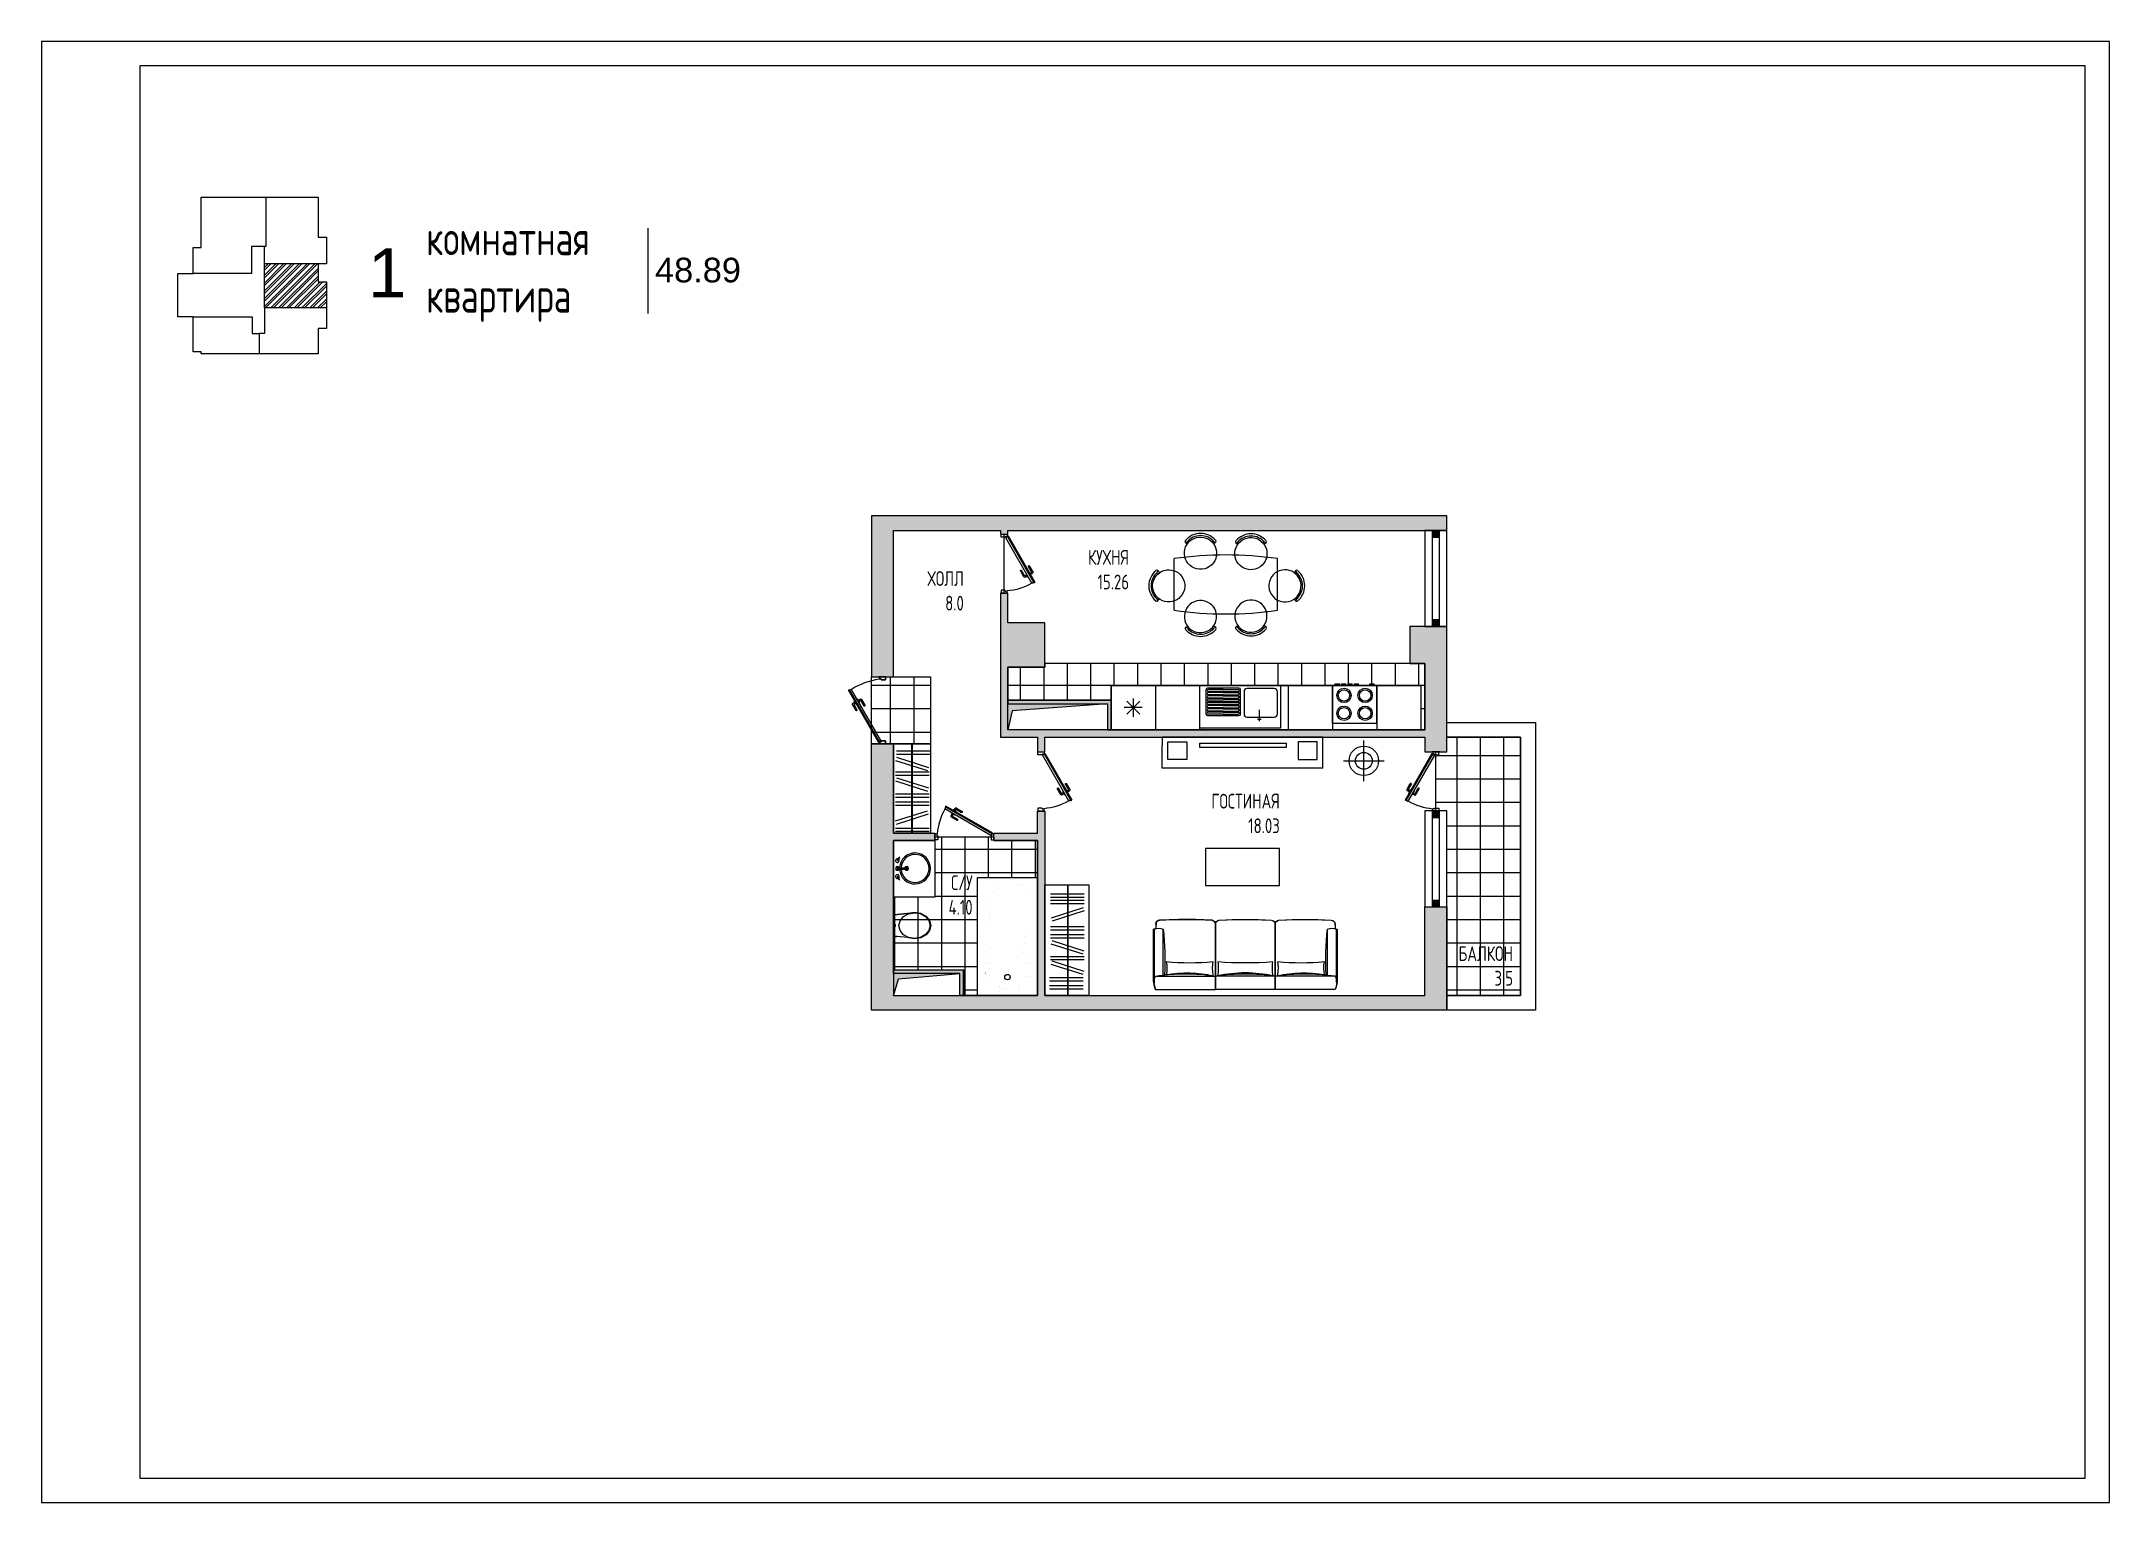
# Model space of a CAD drawing. Header units: millimetres. Extents: x -7516 to 14738, y -3327 to 3625.
# Drawn here: x 4020 to 4440.5, y 2436.8 to 2733.8 of the extents above; entities that cross this region are included whole.
import ezdxf

# ---------------------------------------------------------------- set-up
doc = ezdxf.new("R2010")
doc.units = ezdxf.units.MM
doc.header["$LTSCALE"] = 1.5
for name, color, linetype in [('КАНАЛЫ', 253, 'Continuous'), ('кафель', 9, 'Continuous'), ('МЕБЕЛЬ ОСНОВ', 7, 'Continuous'), ('Основные тонкие', 7, 'Continuous')]:
    doc.layers.add(name, color=color, linetype=linetype)
for name, color, linetype, lineweight in [('новый план', 6, 'Continuous', 30), ('ОКНА', 130, 'Continuous', 30), ('ОКОННЫЕ ПРОЕМЫ', 20, 'Continuous', 30), ('СТЕНЫ', 30, 'Continuous', 30)]:
    doc.layers.add(name, color=color, linetype=linetype, lineweight=lineweight)
doc.styles.add('ARIAL', font='arial.ttf')
doc.styles.add('style1', font='txt.shx', dxfattribs={"width": 0.7, "height": 2.5})
doc.styles.add('СГЕНЕРИР_СТИЛЬ_1', font='txt.shx', dxfattribs={"width": 0.7})
pattern_1 = [(90, (-3059.7895, -1692.8524), (-4.7625, 0), []), (180, (-3059.7895, -1692.8524), (-3e-16, -4.7625), [])]

msp = doc.modelspace()

# ---------------------------------------------------------------- texts
at = {"layer": 'МЕБЕЛЬ ОСНОВ', "ltscale": 1.5, "attachment_point": 1}
for s, width, gutter_width, insert, char_height, style in [('\\pxqr;1', 15.1598, 12.5, (4079.03, 2691.74), 10, 'ARIAL'), ('\\pxqj;комнатная\\Pквартира', 27.9945, 12.5, (4098.2, 2697.32), 7, 'СГЕНЕРИР_СТИЛЬ_1'), ('\\pxqr;48.89', 15.1598, 12.5, (4147.05, 2689.8), 5, 'ARIAL'), ('\\pxqr;КУХНЯ\\P15.26', 11.3844, 18.75, (4229.74, 2630.4), 3, 'style1'), ('\\pxqr;ХОЛЛ\\P8.0', 22.7397, 18.75, (4184.79, 2626.1), 3, 'style1'), ('\\pxqr;ГОСТИНАЯ\\P18.03', 22.7397, 18.75, (4249.03, 2580.85), 3, 'style1'), ('\\pxqr;С/У\\P4.10', 22.7397, 18.75, (4186.57, 2564.28), 3, 'style1'), ('\\pxqr;БАЛКОН\\P3.5', 22.7397, 18.75, (4296.44, 2549.86), 3, 'style1')]:
    msp.add_mtext_dynamic_manual_height_columns(s, width=width, gutter_width=gutter_width, heights=[0], dxfattribs=dict(at, insert=insert, char_height=char_height, style=style))

# ---------------------------------------------------------------- blocks, each defined once
blk = doc.blocks.new('дверь800')
at = {"color": 7, "lineweight": 5}
for p, q in [((6137.27, 2944.1), (6137.27, 2943.6)), ((6137.47, 2944.06), (6137.27, 2944.06)), ((6137.27, 2944.06), (6137.27, 2943.65)), ((6137.27, 2943.65), (6137.42, 2943.65)), ((6137.38, 2943.59), (6137.41, 2943.65)), ((6137.38, 2943.59), (6140.53, 2941.77)), ((6137.41, 2943.65), (6140.57, 2941.83)), ((6137.42, 2943.78), (6137.47, 2943.78)), ((6137.42, 2943.78), (6137.42, 2943.65)), ((6137.42, 2943.65), (6137.49, 2943.76)), ((6137.47, 2943.78), (6137.47, 2944.06)), ((6137.49, 2943.76), (6140.6, 2941.97)), ((6141.07, 2943.78), (6141.07, 2944.06)), ((6141.07, 2944.06), (6141.27, 2944.06)), ((6141.12, 2943.78), (6141.07, 2943.78)), ((6141.12, 2943.78), (6141.12, 2943.65)), ((6141.27, 2943.65), (6141.12, 2943.65)), ((6141.27, 2944.1), (6141.27, 2943.6)), ((6141.27, 2944.06), (6141.27, 2943.65)), ((6139.8, 2941.91), (6139.42, 2942.13)), ((6139.84, 2941.98), (6139.46, 2942.2)), ((6140.11, 2942.45), (6139.73, 2942.67)), ((6140.15, 2942.51), (6139.77, 2942.73)), ((6139.8, 2942.17), (6139.81, 2942.19)), ((6140.06, 2942.02), (6139.8, 2942.17)), ((6139.91, 2942.1), (6139.84, 2941.98)), ((6139.91, 2942.36), (6139.93, 2942.39)), ((6139.93, 2942.39), (6140.18, 2942.24)), ((6140.04, 2942.32), (6140.11, 2942.45)), ((6140.11, 2942.28), (6140.18, 2942.41)), ((6140.11, 2942.28), (6140.14, 2942.34)), ((6140.18, 2942.24), (6140.17, 2942.22)), ((6139.98, 2942.06), (6139.91, 2941.93)), ((6140.07, 2942.04), (6140.06, 2942.02)), ((6140.53, 2941.85), (6140.6, 2941.97)), ((6140.57, 2941.83), (6140.53, 2941.77))]:
    blk.add_line(p, q, dxfattribs=at)
blk.add_circle((6137.44, 2943.73), 0.0212, dxfattribs=at)
blk.add_arc((6137.08, 2943.99), 4.05, 330.1287, 355.2963, dxfattribs=at)
for centre, major_axis, start_param, end_param in [((6139.44, 2942.16), (-0.0102, 0.0381), 5.497787, 8.63938), ((6139.75, 2942.7), (-0.0102, 0.0381), 5.497787, 8.63938), ((6140.12, 2942.45), (-0.0715, -0.0192), 2.356194, 3.926991), ((6139.84, 2941.97), (-0.0192, 0.0715), 2.356194, 3.926991)]:
    blk.add_ellipse(centre, major_axis=major_axis, ratio=1, start_param=start_param, end_param=end_param, dxfattribs=at)
blk = doc.blocks.new('дверь наружный')
at = {"color": 0}
for p, q in [((6145.73, 3000.62), (6145.73, 3000.12)), ((6145.93, 3000.57), (6145.73, 3000.57)), ((6145.73, 3000.57), (6145.73, 3000.17)), ((6145.73, 3000.17), (6145.88, 3000.17)), ((6145.88, 3000.29), (6145.88, 3000.17)), ((6145.93, 3000.29), (6145.93, 3000.57)), ((6150.08, 3000.29), (6150.08, 3000.57)), ((6150.08, 3000.57), (6150.28, 3000.57)), ((6150.13, 3000.29), (6150.13, 3000.17)), ((6150.28, 3000.17), (6150.13, 3000.17)), ((6150.28, 3000.62), (6150.28, 3000.12)), ((6150.28, 3000.57), (6150.28, 3000.17))]:
    blk.add_line(p, q, dxfattribs=at)
at = {"color": 0, "lineweight": 9}
for p, q in [((6145.84, 3000.11), (6145.87, 3000.17)), ((6145.84, 3000.11), (6149.37, 2998.07)), ((6145.88, 3000.29), (6145.93, 3000.29)), ((6145.88, 3000.16), (6145.95, 3000.27)), ((6145.95, 3000.27), (6149.43, 2998.26)), ((6150.13, 3000.29), (6150.08, 3000.29)), ((6148.38, 2998.35), (6148, 2998.57)), ((6148.42, 2998.42), (6148.04, 2998.64)), ((6148.69, 2998.89), (6148.31, 2999.11)), ((6148.73, 2998.96), (6148.35, 2999.18)), ((6148.38, 2998.61), (6148.39, 2998.63)), ((6148.63, 2998.46), (6148.38, 2998.61)), ((6148.49, 2998.54), (6148.42, 2998.42)), ((6148.56, 2998.5), (6148.48, 2998.38)), ((6148.49, 2998.81), (6148.51, 2998.83)), ((6148.51, 2998.83), (6148.76, 2998.68)), ((6148.62, 2998.77), (6148.69, 2998.89)), ((6148.64, 2998.49), (6148.63, 2998.46)), ((6148.69, 2998.73), (6148.76, 2998.85)), ((6148.69, 2998.73), (6148.72, 2998.79)), ((6148.76, 2998.68), (6148.75, 2998.66)), ((6149.37, 2998.15), (6149.43, 2998.26))]:
    blk.add_line(p, q, dxfattribs=at)
at = {"color": 0, "lineweight": 0}
for p, q in [((6145.87, 3000.17), (6149.4, 2998.13)), ((6149.4, 2998.13), (6149.37, 2998.07))]:
    blk.add_line(p, q, dxfattribs=at)
at = {"color": 0}
blk.add_circle((6145.9, 3000.24), 0.0212, dxfattribs=at)
at = {"color": 0, "lineweight": 0}
blk.add_arc((6144.99, 3000.98), 5.21, 328.5893, 351.0446, dxfattribs=at)
at = {"color": 0, "lineweight": 9}
for centre, major_axis, start_param, end_param in [((6148.02, 2998.61), (-0.0102, 0.0381), 5.497787, 8.63938), ((6148.33, 2999.14), (-0.0102, 0.0381), 5.497787, 8.63938), ((6148.42, 2998.41), (-0.0192, 0.0715), 2.356194, 3.926991), ((6148.7, 2998.89), (-0.0715, -0.0192), 2.356194, 3.926991)]:
    blk.add_ellipse(centre, major_axis=major_axis, ratio=1, start_param=start_param, end_param=end_param, dxfattribs=at)
blk = doc.blocks.new('рпр')
at = {"layer": 'МЕБЕЛЬ ОСНОВ', "color": 7}
for p, q in [((4888.37, 2986.87), (4888.15, 2984.66)), ((4888.41, 2986.97), (4888.22, 2985.01)), ((4888.65, 2985.63), (4888.27, 2984.94)), ((4888.28, 2985.08), (4888.46, 2986.92)), ((4888.36, 2986.84), (4888.37, 2986.92)), ((4888.37, 2986.92), (4888.41, 2986.97)), ((4888.41, 2986.97), (4888.4, 2986.81)), ((4888.41, 2986.97), (4889.54, 2986.97)), ((4888.41, 2986.97), (4889.54, 2986.97)), ((4888.46, 2986.92), (4888.41, 2986.97)), ((4889.22, 2986.08), (4888.65, 2985.63)), ((4889.88, 2986.24), (4889.22, 2986.08)), ((4889.54, 2986.97), (4890.22, 2986.97)), ((4889.6, 2986.82), (4889.54, 2986.97)), ((4890.16, 2986.82), (4889.6, 2986.82)), ((4889.7, 2986.77), (4889.87, 2986.77)), ((4889.79, 2986.7), (4889.7, 2986.77)), ((4889.87, 2986.77), (4889.73, 2986.77)), ((4889.73, 2986.77), (4890.06, 2986.77)), ((4889.96, 2986.7), (4889.79, 2986.7)), ((4890.55, 2986.07), (4889.88, 2986.24)), ((4890.06, 2986.77), (4889.96, 2986.7)), ((4890.22, 2986.97), (4890.16, 2986.82)), ((4890.22, 2986.97), (4891.33, 2986.97)), ((4891.11, 2985.61), (4890.55, 2986.07)), ((4891.48, 2984.92), (4891.11, 2985.61)), ((4891.33, 2986.97), (4891.28, 2986.92)), ((4891.28, 2986.92), (4891.47, 2985.08)), ((4891.33, 2986.97), (4891.37, 2986.92)), ((4891.37, 2986.57), (4891.33, 2986.97)), ((4891.37, 2986.92), (4891.4, 2986.62)), ((4891.4, 2986.62), (4891.37, 2986.57)), ((4891.37, 2986.57), (4891.37, 2986.57)), ((4888.2, 2984.98), (4888.06, 2984.13)), ((4888.06, 2984.13), (4888.19, 2983.29)), ((4888.27, 2984.94), (4888.13, 2984.13)), ((4888.13, 2984.13), (4888.26, 2983.32)), ((4888.19, 2983.29), (4888.58, 2982.57)), ((4888.24, 2985.04), (4888.2, 2984.98)), ((4888.26, 2983.32), (4888.63, 2982.63)), ((4891.09, 2982.61), (4891.48, 2983.3)), ((4891.14, 2982.55), (4891.54, 2983.26)), ((4891.61, 2984.11), (4891.48, 2984.92)), ((4891.48, 2983.3), (4891.61, 2984.11)), ((4891.55, 2984.95), (4891.51, 2985.03)), ((4891.54, 2983.26), (4891.68, 2984.11)), ((4891.68, 2984.11), (4891.55, 2984.95)), ((4888.58, 2982.57), (4889.17, 2982.09)), ((4888.63, 2982.63), (4889.19, 2982.17)), ((4889.17, 2982.09), (4889.86, 2981.92)), ((4889.19, 2982.17), (4889.86, 2982)), ((4889.86, 2982), (4890.53, 2982.16)), ((4889.86, 2981.92), (4890.55, 2982.08)), ((4890.53, 2982.16), (4891.09, 2982.61)), ((4890.55, 2982.08), (4891.14, 2982.55))]:
    blk.add_line(p, q, dxfattribs=at)
at = {"layer": 'МЕБЕЛЬ ОСНОВ', "color": 7, "ltscale": 1.5}
blk.add_lwpolyline([(4891.51, 2985.03), (4891.37, 2986.57)], dxfattribs=at)
blk = doc.blocks.new('ММ07 950х2490')
for p, q in [((-1222, 827), (-1220, 857)), ((-1220, 857), (-1205, 923)), ((-1214, 131), (-1214, 864)), ((-1214, 851), (-1214, 131)), ((-1205, 923), (-1196, 948)), ((-1196, 948), (-384, 948)), ((-1196, 948), (-384, 948)), ((-384, 948), (-384, 124)), ((-384, 124), (-384, 948)), ((426, 948), (-384, 948)), ((426, 948), (-384, 948)), ((-384, 948), (-384, 124)), ((-384, 124), (-384, 948)), ((1238, 948), (426, 948)), ((1238, 948), (426, 948)), ((426, 948), (426, 124)), ((426, 62), (426, 948)), ((426, 60), (426, 948)), ((426, 124), (426, 948)), ((1246, 923), (1238, 948)), ((1262, 857), (1246, 923)), ((1256, 131), (1256, 864)), ((1256, 851), (1256, 131)), ((1264, 827), (1262, 857)), ((-1224, 131), (-1222, 827)), ((-1224, 802), (-1224, 131)), ((-1196, 768), (-384, 768)), ((-1094, 753), (-1094, 131)), ((426, 768), (-384, 768)), ((1238, 768), (426, 768)), ((1136, 753), (1136, 131)), ((1266, 131), (1264, 827)), ((1266, 802), (1266, 131)), ((-1214, 131), (-1224, 131)), ((-1214, 131), (-1224, 131)), ((-1194, 124), (-1214, 131)), ((-1190, 42), (-1194, 124)), ((-1194, 62), (-1194, 124)), ((-1185, 33), (-1190, 42)), ((-1163, 15), (-1185, 33)), ((-1144, 12), (-1163, 15)), ((-884, 0), (-1144, 12)), ((-653, 0), (-884, 0)), ((-431, 12), (-653, 0)), ((-399, 26), (-431, 12)), ((-388, 42), (-399, 26)), ((-384, 62), (-388, 42)), ((-384, 124), (-384, 62)), ((-384, 62), (-384, 124)), ((-384, 124), (-384, 62)), ((-384, 62), (-384, 124)), ((-384, 62), (-380, 42)), ((-380, 42), (-369, 26)), ((-369, 26), (-338, 12)), ((-338, 12), (-115, 0)), ((-115, 0), (115, 0)), ((115, 0), (376, 12)), ((376, 12), (395, 15)), ((395, 15), (417, 33)), ((417, 33), (422, 42)), ((422, 42), (426, 60)), ((426, 124), (426, 62)), ((426, 62), (426, 124)), ((426, 62), (430, 42)), ((430, 42), (441, 26)), ((441, 26), (472, 12)), ((472, 12), (695, 0)), ((695, 0), (925, 0)), ((925, 0), (1186, 12)), ((1186, 12), (1205, 15)), ((1205, 15), (1227, 33)), ((1227, 33), (1232, 42)), ((1232, 42), (1236, 124)), ((1236, 124), (1256, 131)), ((1236, 62), (1236, 124)), ((1256, 131), (1266, 131)), ((1256, 131), (1266, 131))]:
    blk.add_line(p, q)
for centre, radius, start, end in [((-818, 799), 406, 158.5632, 179.5809), ((-982, 857), 233, 157.205, 202.718), ((860, 799), 406, 0.4193, 21.4364), ((1023, 857), 233, 337.2846, 22.7952), ((-789, 3321), 2586, 260.9423, 279.0128), ((-5041, 566), 3971, 353.706, 2.6744), ((-767, 2387), 1663, 260.0645, 282.2775), ((-1421, 657), 379, 347.7285, 14.0418), ((-734, -2911), 3502, 84.7961, 95.2043), ((144, 660), 567, 169.5898, 188.4269), ((21, 3321), 2586, 260.987, 279.0128), ((21, 2446), 1726, 257.4143, 282.5849), ((-913, 660), 567, 351.5741, 10.4095), ((21, -4516), 5106, 85.8125, 94.1879), ((954, 660), 567, 169.5897, 188.426), ((831, 3321), 2586, 260.9872, 279.0577), ((808, 2387), 1663, 257.7227, 279.9353), ((-103, 660), 567, 351.5743, 10.4103), ((775, -2911), 3502, 84.7959, 95.2043), ((1463, 657), 379, 165.9569, 192.2717), ((5082, 566), 3971, 177.3257, 186.294), ((-1154, 270), 152, 246.7807, 293.2228), ((-1144, 62), 50, 180.0001, 270.0116), ((-789, 4867), 4868, 265.8169, 274.1833), ((-434, 62), 50, 270.0001, 0.0001), ((-334, 62), 50, 180.0001, 270.0116), ((21, 4867), 4868, 265.817, 274.1833), ((376, 62), 50, 270.0001, 0.0116), ((476, 62), 50, 180.0001, 269.9886), ((831, 4867), 4868, 265.8171, 274.1833), ((1196, 270), 152, 246.7807, 293.2194), ((1186, 62), 50, 270.0001, 0.0116)]:
    blk.add_arc(centre, radius, start, end)
blk = doc.blocks.new('ек')
for p, q in [((4931.49, 3632.32), (4931.76, 3632.12)), ((4931.79, 3632.47), (4931.95, 3632.35)), ((4935.28, 3632.47), (4935.08, 3632.33)), ((4935.62, 3632.35), (4935.31, 3632.12)), ((4938.31, 3632.38), (4938.59, 3632.18)), ((4938.61, 3632.53), (4938.78, 3632.41)), ((4942.1, 3632.53), (4941.91, 3632.39)), ((4942.45, 3632.41), (4942.13, 3632.18)), ((4927.31, 3628.47), (4927.45, 3628.28)), ((4927.43, 3628.82), (4927.66, 3628.5)), ((4946.2, 3628.82), (4945.97, 3628.5)), ((4946.32, 3628.47), (4946.18, 3628.28)), ((4927.31, 3624.98), (4927.42, 3625.14)), ((4927.45, 3624.68), (4927.66, 3624.95)), ((4946.17, 3624.68), (4945.97, 3624.95)), ((4946.32, 3624.98), (4946.2, 3625.14)), ((4931.49, 3620.89), (4931.76, 3621.09)), ((4931.79, 3620.74), (4931.95, 3620.86)), ((4935.28, 3620.74), (4935.08, 3620.88)), ((4935.62, 3620.86), (4935.31, 3621.09)), ((4938.31, 3620.83), (4938.59, 3621.03)), ((4938.61, 3620.68), (4938.78, 3620.8)), ((4942.1, 3620.68), (4941.91, 3620.82)), ((4942.45, 3620.81), (4942.13, 3621.03))]:
    blk.add_line(p, q)
for points in [[(4935.01, 3629.22, 2.852439), (4932.29, 3629.06, 0.350569), (4935.01, 3629.22)], [(4941.84, 3629.28, 2.852439), (4939.12, 3629.12, 0.350569), (4941.84, 3629.28)], [(4930.55, 3628.2, 2.852439), (4930.71, 3625.48, 0.350569), (4930.55, 3628.2)], [(4943.07, 3628.2, -2.852439), (4942.91, 3625.48, -0.350569), (4943.07, 3628.2)], [(4935.01, 3623.99, -2.852439), (4932.29, 3624.15, -0.350569), (4935.01, 3623.99)], [(4941.84, 3623.93, -2.852439), (4939.12, 3624.09, -0.350569), (4941.84, 3623.93)]]:
    blk.add_lwpolyline(points, format="xyb")
for points in [[(4929.94, 3630.05), (4929.94, 3623.05)], [(4943.94, 3630.05), (4943.94, 3623.05)]]:
    blk.add_lwpolyline(points)
for centre, radius, start, end in [((4933.53, 3630.85), 2.68, 40.2729, 139.7271), ((4933.53, 3630.85), 2.38, 40.0936, 139.9064), ((4940.36, 3630.91), 2.68, 40.2729, 139.7271), ((4940.36, 3630.91), 2.38, 40.0936, 139.9064), ((4936.94, 3581.3), 49.25, 81.8288, 98.1712), ((4931.64, 3632.45), 0.2, 139.7271, 219.8242), ((4931.56, 3632.51), 0.2, 248.872, 319.9064), ((4935.51, 3632.51), 0.2, 220.0936, 305.6519), ((4935.22, 3632.39), 0.409, 354.1192, 27.9442), ((4938.47, 3632.51), 0.2, 139.7271, 219.8242), ((4938.38, 3632.57), 0.2, 248.872, 319.9064), ((4942.33, 3632.57), 0.2, 220.0936, 305.6519), ((4942.04, 3632.45), 0.409, 354.1192, 27.9442), ((4928.93, 3626.73), 2.68, 130.2729, 229.7271), ((4928.93, 3626.73), 2.38, 130.0936, 229.9064), ((4927.39, 3628.41), 0.409, 84.1192, 117.9442), ((4927.26, 3628.7), 0.2, 310.0936, 35.6519), ((4946.36, 3628.7), 0.2, 144.3481, 229.9064), ((4946.24, 3628.41), 0.409, 62.0558, 95.8808), ((4944.7, 3626.73), 2.38, 310.0936, 49.9064), ((4944.7, 3626.73), 2.68, 310.2729, 49.7271), ((4927.26, 3624.75), 0.2, 338.872, 49.9064), ((4946.36, 3624.75), 0.2, 130.0936, 201.128), ((4927.32, 3624.83), 0.2, 229.7271, 309.8242), ((4936.94, 3671.8), 49.25, 261.8288, 278.1712), ((4946.3, 3624.83), 0.2, 230.1758, 310.2729), ((4931.64, 3620.76), 0.2, 140.1758, 220.2729), ((4931.56, 3620.7), 0.2, 40.0936, 111.128), ((4933.53, 3622.37), 2.68, 220.2729, 319.7271), ((4933.53, 3622.37), 2.38, 220.0936, 319.9064), ((4935.51, 3620.7), 0.2, 54.3481, 139.9064), ((4935.22, 3620.82), 0.409, 332.0558, 5.8808), ((4938.47, 3620.7), 0.2, 140.1758, 220.2729), ((4938.38, 3620.64), 0.2, 40.0936, 111.128), ((4940.36, 3622.31), 2.68, 220.2729, 319.7271), ((4940.36, 3622.31), 2.38, 220.0936, 319.9064), ((4942.33, 3620.64), 0.2, 54.3481, 139.9064), ((4942.04, 3620.76), 0.409, 332.0558, 5.8808)]:
    blk.add_arc(centre, radius, start, end)
blk = doc.blocks.new('СЖ09 R310')
for p, q in [((-424, 0), (424, 0)), ((0, -424), (0, 424))]:
    blk.add_line(p, q)
for radius in [309, 176]:
    blk.add_circle((0, 0), radius)
blk = doc.blocks.new('НОРПГО')
for p, q in [((5035.7, 2868.37), (4993.7, 2868.37)), ((4993.7, 2868.37), (4993.7, 2862.37)), ((4999.7, 2868.37), (4999.7, 2862.37)), ((5005.7, 2868.37), (5005.7, 2862.37)), ((5016.67, 2868.37), (5005.7, 2868.37)), ((5005.7, 2868.37), (5005.7, 2862.57)), ((5011.03, 2868.01), (5006.77, 2868.01)), ((5008.9, 2867.85), (5006.89, 2867.85)), ((5008.9, 2867.85), (5010.91, 2867.85)), ((5015.82, 2867.97), (5012.15, 2867.97)), ((5016.67, 2868.37), (5016.67, 2862.57)), ((5017.7, 2868.37), (5017.7, 2862.37)), ((5023.7, 2868.37), (5023.7, 2862.37)), ((5023.7, 2863.25), (5023.7, 2868.37)), ((5024.07, 2868.37), (5024.07, 2868.59)), ((5024.07, 2868.59), (5024.64, 2868.59)), ((5024.64, 2868.37), (5024.64, 2868.59)), ((5024.94, 2868.59), (5025.51, 2868.59)), ((5024.94, 2868.37), (5024.94, 2868.59)), ((5025.51, 2868.37), (5025.51, 2868.59)), ((5025.81, 2868.37), (5025.81, 2868.59)), ((5025.81, 2868.59), (5026.38, 2868.59)), ((5025.81, 2868.59), (5026.38, 2868.59)), ((5025.81, 2868.37), (5025.81, 2868.59)), ((5026.38, 2868.37), (5026.38, 2868.59)), ((5026.38, 2868.37), (5026.38, 2868.59)), ((5026.68, 2868.59), (5027.24, 2868.59)), ((5026.68, 2868.37), (5026.68, 2868.59)), ((5027.24, 2868.37), (5027.24, 2868.59)), ((5028.78, 2868.37), (5028.78, 2868.59)), ((5028.78, 2868.59), (5029.34, 2868.59)), ((5029.34, 2868.37), (5029.34, 2868.59)), ((5029.7, 2868.37), (5029.7, 2862.37)), ((5029.7, 2863.25), (5029.7, 2868.37)), ((5035.7, 2868.37), (5035.7, 2862.37)), ((4997.93, 2865.37), (4995.47, 2865.37)), ((4995.83, 2866.24), (4997.57, 2864.5)), ((4995.83, 2864.5), (4997.57, 2866.24)), ((4996.7, 2866.6), (4996.7, 2864.14)), ((5006.57, 2864.51), (5006.57, 2867.81)), ((5008.9, 2867.55), (5006.89, 2867.55)), ((5008.9, 2867.41), (5006.89, 2867.41)), ((5008.9, 2867.11), (5006.89, 2867.11)), ((5008.9, 2866.97), (5006.89, 2866.97)), ((5008.9, 2866.67), (5006.89, 2866.67)), ((5008.9, 2866.53), (5006.89, 2866.53)), ((5008.9, 2866.23), (5006.89, 2866.23)), ((5008.9, 2866.09), (5006.89, 2866.09)), ((5008.9, 2865.79), (5006.89, 2865.79)), ((5008.9, 2865.65), (5006.89, 2865.65)), ((5008.9, 2865.35), (5006.89, 2865.35)), ((5008.9, 2865.21), (5006.89, 2865.21)), ((5008.9, 2867.55), (5010.91, 2867.55)), ((5008.9, 2867.41), (5010.91, 2867.41)), ((5008.9, 2867.11), (5010.91, 2867.11)), ((5008.9, 2866.97), (5010.91, 2866.97)), ((5008.9, 2866.67), (5010.91, 2866.67)), ((5008.9, 2866.53), (5010.91, 2866.53)), ((5008.9, 2866.23), (5010.91, 2866.23)), ((5008.9, 2866.09), (5010.91, 2866.09)), ((5008.9, 2865.79), (5010.91, 2865.79)), ((5008.9, 2865.65), (5010.91, 2865.65)), ((5008.9, 2865.35), (5010.91, 2865.35)), ((5008.9, 2865.21), (5010.91, 2865.21)), ((5011.23, 2864.51), (5011.23, 2867.81)), ((5011.72, 2867.53), (5011.72, 2864.52)), ((5016.25, 2864.52), (5016.25, 2867.53)), ((4993.7, 2862.37), (5035.7, 2862.37)), ((5016.67, 2862.57), (5005.7, 2862.57)), ((5006.77, 2864.31), (5011.03, 2864.31)), ((5008.9, 2864.91), (5006.89, 2864.91)), ((5008.9, 2864.77), (5006.89, 2864.77)), ((5008.9, 2864.47), (5006.89, 2864.47)), ((5008.9, 2864.91), (5010.91, 2864.91)), ((5008.9, 2864.77), (5010.91, 2864.77)), ((5008.9, 2864.47), (5010.91, 2864.47)), ((5012.15, 2864.09), (5015.82, 2864.09)), ((5023.7, 2863.25), (5029.7, 2863.25))]:
    blk.add_line(p, q)
at = {"ltscale": 0.6}
for p, q in [((5013.8, 2863.54), (5013.8, 2865.07)), ((5014.05, 2863.75), (5013.55, 2863.75))]:
    blk.add_line(p, q, dxfattribs=at)
for centre, radius in [((5025.27, 2867.03), 0.974), ((5028.13, 2867.03), 0.974), ((5025.27, 2864.61), 0.974), ((5025.27, 2867.03), 0.774), ((5025.27, 2864.61), 0.774), ((5028.13, 2864.61), 0.974), ((5028.13, 2867.03), 0.774), ((5028.13, 2864.61), 0.774)]:
    blk.add_circle(centre, radius)
for centre, radius, start, end in [((5006.77, 2867.81), 0.2, 90, 180), ((5006.89, 2867.65), 0.2, 90, 165.5097), ((5010.91, 2867.65), 0.2, 14.4903, 90), ((5011.03, 2867.81), 0.2, 0, 90), ((5012.15, 2867.53), 0.432, 90, 180), ((5015.82, 2867.53), 0.432, 0, 90), ((5006.89, 2867.75), 0.2, 194.4903, 270), ((5006.89, 2867.21), 0.2, 90, 165.5097), ((5006.89, 2867.31), 0.2, 194.4903, 270), ((5006.89, 2866.77), 0.2, 90, 165.5097), ((5006.89, 2866.87), 0.2, 194.4903, 270), ((5006.89, 2866.33), 0.2, 90, 165.5097), ((5006.89, 2866.43), 0.2, 194.4903, 270), ((5006.89, 2865.89), 0.2, 90, 165.5097), ((5006.89, 2865.99), 0.2, 194.4903, 270), ((5006.89, 2865.45), 0.2, 90, 165.5097), ((5006.89, 2865.55), 0.2, 194.4903, 270), ((5006.89, 2865.01), 0.2, 90, 165.5097), ((5006.89, 2865.11), 0.2, 194.4903, 270), ((5010.91, 2867.75), 0.2, 270, 345.5097), ((5010.91, 2867.21), 0.2, 14.4903, 90), ((5010.91, 2867.31), 0.2, 270, 345.5097), ((5010.91, 2866.77), 0.2, 14.4903, 90), ((5010.91, 2866.87), 0.2, 270, 345.5097), ((5010.91, 2866.33), 0.2, 14.4903, 90), ((5010.91, 2866.43), 0.2, 270, 345.5097), ((5010.91, 2865.89), 0.2, 14.4903, 90), ((5010.91, 2865.99), 0.2, 270, 345.5097), ((5010.91, 2865.45), 0.2, 14.4903, 90), ((5010.91, 2865.55), 0.2, 270, 345.5097), ((5010.91, 2865.01), 0.2, 14.4903, 90), ((5010.91, 2865.11), 0.2, 270, 345.5097), ((5006.77, 2864.51), 0.2, 180, 270), ((5006.89, 2864.57), 0.2, 90, 165.5097), ((5006.89, 2864.67), 0.2, 194.4903, 270), ((5010.91, 2864.57), 0.2, 14.4903, 90), ((5010.91, 2864.67), 0.2, 270, 345.5097), ((5011.03, 2864.51), 0.2, 270, 0), ((5012.15, 2864.52), 0.432, 180, 270), ((5015.82, 2864.52), 0.432, 270, 0)]:
    blk.add_arc(centre, radius, start, end)

# ---------------------------------------------------------------- hatches: boundary and pattern name
at = {"layer": 'КАНАЛЫ', "ltscale": 1.5, "true_color": 0x939598}
h = msp.add_hatch(color=252, dxfattribs=at)
h.dxf.hatch_style = 1
h.paths.add_polyline_path([(4305.72, 2637.35), (4188.72, 2637.35), (4188.72, 2604.65), (4190.37, 2604.65), (4190.37, 2604.65), (4191.58, 2604.65), (4193.22, 2604.65), (4193.22, 2634.35), (4214.97, 2634.35), (4214.97, 2633.6), (4215.72, 2633.6), (4216.47, 2633.6), (4216.47, 2634.35), (4305.72, 2634.35)])
h = msp.add_hatch(color=252, dxfattribs=at)
h.dxf.hatch_style = 1
h.paths.add_polyline_path([(4305.72, 2614.85), (4301.22, 2614.85), (4298.22, 2614.85), (4298.22, 2607.35), (4301.22, 2607.35), (4301.22, 2593.85), (4216.47, 2593.85), (4216.47, 2606.6), (4223.97, 2606.6), (4223.97, 2615.6), (4216.47, 2615.6), (4216.47, 2621.6), (4215.12, 2621.6), (4214.97, 2621.6), (4214.97, 2592.35), (4222.47, 2592.35), (4222.47, 2589.35), (4223.82, 2589.35), (4223.97, 2589.35), (4223.97, 2592.35), (4301.22, 2592.35), (4301.22, 2589.36), (4305.72, 2589.36)])
h = msp.add_hatch(dxfattribs=at)
h.set_pattern_fill('ANSI37', color=252, scale=1.5, angle=45)
h.set_pattern_definition([(90, (-2896.1095, -1692.8524), (-4.7625, 0), []), (180, (-2896.1095, -1692.8524), (-3e-16, -4.7625), [])])
h.paths.add_polyline_path([(4301.22, 2607.35), (4223.97, 2607.35), (4223.97, 2606.6), (4216.47, 2606.6), (4216.47, 2599.85), (4237.47, 2599.85), (4237.47, 2602.85), (4300.47, 2602.85), (4300.47, 2593.85), (4301.22, 2593.85)])
h = msp.add_hatch(dxfattribs=at)
h.set_pattern_fill('ANSI37', color=252, scale=1.5, angle=45)
h.set_pattern_definition([(90, (-3017.794, -1692.8524), (-4.7625, 0), []), (180, (-3017.794, -1692.8524), (-3e-16, -4.7625), [])])
h.paths.add_polyline_path([(4200.72, 2604.65), (4193.22, 2604.65), (4188.72, 2604.65), (4188.72, 2591), (4200.72, 2591)])
h = msp.add_hatch(color=252, dxfattribs=at)
h.dxf.hatch_style = 1
h.paths.add_polyline_path([(4236.72, 2593.85), (4237.47, 2593.85), (4237.47, 2599.85), (4216.47, 2599.85), (4216.47, 2599.1), (4236.72, 2599.1)])
at = {"layer": 'КАНАЛЫ', "ltscale": 1.5, "true_color": 0x000000}
h = msp.add_hatch(color=18, dxfattribs=at)
h.dxf.hatch_style = 1
h.paths.add_polyline_path([(4236.72, 2599.1), (4216.47, 2599.1), (4216.47, 2593.85), (4217.38, 2597.69)])
at = {"layer": 'КАНАЛЫ', "ltscale": 1.5, "true_color": 0x939598}
h = msp.add_hatch(color=252, dxfattribs=at)
h.dxf.hatch_style = 1
h.paths.add_polyline_path([(4193.22, 2591), (4188.72, 2591), (4188.72, 2536.85), (4305.72, 2536.85), (4305.72, 2539.85), (4305.72, 2557.86), (4301.22, 2557.86), (4301.22, 2539.85), (4223.97, 2539.85), (4223.97, 2577.35), (4222.47, 2577.35), (4222.47, 2572.85), (4213.64, 2572.85), (4213.64, 2572.1), (4213.64, 2571.35), (4222.47, 2571.35), (4222.47, 2539.85), (4193.22, 2539.85), (4193.22, 2571.35), (4201.64, 2571.35), (4201.64, 2572.85), (4193.22, 2572.85)])
h = msp.add_hatch(dxfattribs=at)
h.set_pattern_fill('ANSI37', color=252, scale=1.5, angle=45)
h.set_pattern_definition(pattern_1)
h.paths.add_polyline_path([(4320.72, 2592.35), (4305.72, 2592.35), (4305.72, 2589.36), (4303.47, 2589.36), (4303.47, 2577.36), (4305.72, 2577.36), (4305.72, 2539.85), (4320.72, 2539.85)])
h = msp.add_hatch(dxfattribs=at)
h.set_pattern_fill('ANSI37', color=252, scale=1.5, angle=45)
h.set_pattern_definition(pattern_1)
h.paths.add_polyline_path([(4213.64, 2571.35), (4213.64, 2572.1), (4201.64, 2572.1), (4201.62, 2571.35), (4201.62, 2559.81), (4193.22, 2559.81), (4193.22, 2545.1), (4207.47, 2545.1), (4207.47, 2539.85), (4210.32, 2539.85), (4210.32, 2563.85), (4222.47, 2563.85), (4222.47, 2571.35)])
h.paths.add_polyline_path([(4193.45, 2554.49), (4193.4, 2554.51), (4193.45, 2554.44)], flags=16)
h.paths.add_polyline_path([(4193.45, 2556.29), (4193.23, 2556.27), (4193.23, 2556.26)], flags=16)
h.paths.add_polyline_path([(4202.96, 2555.53), (4210.06, 2555.53), (4210.06, 2565.03), (4202.96, 2565.03)], flags=24)
h = msp.add_hatch(color=252, dxfattribs=at)
h.dxf.hatch_style = 1
h.paths.add_polyline_path([(4193.22, 2544.98), (4193.22, 2544.35), (4206.72, 2544.35), (4206.72, 2539.85), (4207.47, 2539.85), (4207.47, 2545.1)])
at = {"layer": 'МЕБЕЛЬ ОСНОВ', "ltscale": 1.5, "true_color": 0x636466}
h = msp.add_hatch(dxfattribs=at)
h.set_pattern_fill('ANSI32', color=251, scale=0.117607)
h.set_pattern_definition([(45, (-784.5986, -229.378), (-0.79210748, 0.79210748), []), (45, (-784.0705, -229.378), (-0.79210748, 0.79210748), [])])
h.paths.add_polyline_path([(4065.35, 2688.55), (4065.35, 2679.6), (4077.93, 2679.6), (4077.93, 2684.91), (4076.25, 2684.91), (4076.25, 2688.55)])
h = msp.add_hatch(color=251, dxfattribs=at)
h.dxf.hatch_style = 1
h.paths.add_polyline_path([(4304.22, 2634.35), (4302.72, 2634.35), (4302.72, 2632.85), (4304.22, 2632.85)])
h = msp.add_hatch(color=251, dxfattribs=at)
h.dxf.hatch_style = 1
h.paths.add_polyline_path([(4304.22, 2616.35), (4302.72, 2616.35), (4302.72, 2614.85), (4304.22, 2614.85)])
h = msp.add_hatch(color=251, dxfattribs=at)
h.dxf.hatch_style = 1
h.paths.add_polyline_path([(4304.22, 2577.36), (4302.72, 2577.36), (4302.72, 2575.86), (4304.22, 2575.86)])
h = msp.add_hatch(color=251, dxfattribs=at)
h.dxf.hatch_style = 1
h.paths.add_polyline_path([(4304.22, 2559.36), (4302.72, 2559.36), (4302.72, 2557.86), (4304.22, 2557.86)])
at = {"layer": 'МЕБЕЛЬ ОСНОВ', "ltscale": 1.5, "true_color": 0x000000}
h = msp.add_hatch(color=18, dxfattribs=at)
h.dxf.hatch_style = 1
h.paths.add_polyline_path([(4193.22, 2544.35), (4193.22, 2539.85), (4194.23, 2543.22), (4205.02, 2544.2), (4205.44, 2544.35)])

# ---------------------------------------------------------------- linework, layer by layer
for p, q in [((4196.86, 2591), (4196.86, 2572.85)), ((4197.06, 2572.85), (4197.06, 2591)), ((4193.61, 2587.63), (4200.14, 2585.55)), ((4193.81, 2588.26), (4200.34, 2586.18)), ((4193.84, 2589.58), (4200.7, 2589.58)), ((4193.84, 2588.92), (4200.7, 2588.92)), ((4193.61, 2583.49), (4200.14, 2581.41)), ((4193.65, 2585.29), (4200.5, 2585.29)), ((4193.65, 2584.62), (4200.5, 2584.62)), ((4193.81, 2584.12), (4200.34, 2582.04)), ((4193.65, 2580.84), (4200.5, 2580.84)), ((4193.65, 2580.18), (4200.5, 2580.18)), ((4193.65, 2579.2), (4200.5, 2579.2)), ((4193.65, 2578.54), (4200.5, 2578.54)), ((4193.61, 2575.33), (4200.14, 2577.41)), ((4193.65, 2573.89), (4200.5, 2573.89)), ((4193.81, 2574.69), (4200.34, 2576.78)), ((4193.65, 2573.22), (4200.5, 2573.22)), ((4228.57, 2562.35), (4228.57, 2539.85)), ((4228.76, 2539.85), (4228.76, 2562.35)), ((4231.98, 2560.43), (4225.13, 2560.43)), ((4231.98, 2559.77), (4225.13, 2559.77)), ((4231.98, 2559.13), (4225.13, 2559.13)), ((4231.98, 2558.47), (4225.13, 2558.47)), ((4231.82, 2557.66), (4225.29, 2555.58)), ((4232.02, 2557.03), (4225.49, 2554.95)), ((4231.98, 2553.82), (4225.13, 2553.82)), ((4231.98, 2553.15), (4225.13, 2553.15)), ((4231.98, 2552.18), (4225.13, 2552.18)), ((4231.98, 2551.52), (4225.13, 2551.52)), ((4231.82, 2548.23), (4225.29, 2550.31)), ((4232.02, 2548.86), (4225.49, 2550.95)), ((4231.98, 2547.73), (4225.13, 2547.73)), ((4231.98, 2547.07), (4225.13, 2547.07)), ((4231.82, 2544.09), (4225.29, 2546.17)), ((4232.02, 2544.72), (4225.49, 2546.81)), ((4231.79, 2543.44), (4224.93, 2543.44)), ((4231.79, 2542.77), (4224.93, 2542.77)), ((4231.79, 2541.8), (4224.93, 2541.8)), ((4231.79, 2541.14), (4224.93, 2541.14))]:
    msp.add_line(p, q)
at = {"color": 18, "true_color": 0x000000}
msp.add_lwpolyline([(4019.98, 2436.78), (4440.48, 2436.78), (4440.48, 2733.78), (4019.98, 2733.78)], close=True, dxfattribs=at)
for points in [[(4193.22, 2572.85), (4193.22, 2591), (4200.72, 2591), (4200.72, 2572.85)], [(4232.97, 2562.35), (4232.97, 2539.85), (4223.97, 2539.85), (4223.97, 2562.35)]]:
    msp.add_lwpolyline(points, close=True)
at = {"ltscale": 10}
for points in [[(4252.88, 2591.41), (4252.88, 2587.81), (4248.98, 2587.81), (4248.98, 2591.41)], [(4275.47, 2591.41), (4275.47, 2587.81), (4279.37, 2587.81), (4279.37, 2591.41)]]:
    msp.add_lwpolyline(points, close=True, dxfattribs=at)
msp.add_lwpolyline([(4228.57, 2559.88), (4228.57, 2558.46), (4228.76, 2558.46), (4228.76, 2559.88)])
at = {"layer": 'КАНАЛЫ', "ltscale": 1.5}
for points in [[(4237.47, 2593.85), (4237.47, 2599.85), (4216.47, 2599.85), (4216.47, 2599.1), (4236.72, 2599.1), (4236.72, 2593.85), (4237.47, 2593.85)], [(4193.22, 2545.1), (4207.47, 2545.1), (4207.47, 2539.85), (4206.72, 2539.85), (4206.72, 2544.35), (4193.22, 2544.35), (4193.22, 2545.1)]]:
    msp.add_lwpolyline(points, dxfattribs=at)
at = {"layer": 'КАНАЛЫ', "color": 18, "ltscale": 1.5, "true_color": 0x000000}
for points in [[(4216.47, 2593.85), (4216.47, 2599.1), (4236.72, 2599.1), (4217.38, 2597.69), (4216.47, 2593.85)], [(4193.2, 2539.79), (4194.23, 2543.22), (4206.72, 2544.35), (4193.22, 2544.35), (4193.22, 2539.85)]]:
    msp.add_lwpolyline(points, dxfattribs=at)
at = {"layer": 'кафель', "color": 252, "lineweight": 5, "ltscale": 1.5, "true_color": 0x939598}
for points in [[(4215.72, 2621.6), (4215.72, 2633.6), (4216.47, 2633.6), (4216.47, 2634.35), (4301.22, 2634.35), (4301.22, 2614.85), (4298.22, 2614.85), (4298.22, 2607.35), (4301.22, 2607.35), (4301.22, 2593.85), (4216.47, 2593.85), (4216.47, 2606.6), (4223.97, 2606.6), (4223.97, 2615.6), (4216.47, 2615.6), (4216.47, 2621.6), (4215.72, 2621.6)], [(4303.47, 2589.36), (4305.72, 2589.36), (4305.72, 2592.35), (4320.72, 2592.35), (4320.72, 2539.85), (4305.72, 2539.85), (4305.72, 2577.36), (4303.47, 2577.36), (4303.47, 2589.36)], [(4193.22, 2571.35), (4201.62, 2571.35), (4201.64, 2572.1), (4213.64, 2572.1), (4213.64, 2571.35), (4222.47, 2571.35), (4222.47, 2539.85), (4207.47, 2539.85), (4207.47, 2545.1), (4193.22, 2544.98), (4193.22, 2571.35)]]:
    msp.add_lwpolyline(points, dxfattribs=at)
at = {"layer": 'кафель', "ltscale": 1.5}
msp.add_lwpolyline([(4193.22, 2604.65), (4200.72, 2604.65), (4200.72, 2591), (4188.72, 2591), (4188.72, 2604.65), (4193.22, 2604.65)], dxfattribs=at)
at = {"layer": 'МЕБЕЛЬ ОСНОВ', "ltscale": 1.5}
for points in [[(4052.49, 2702.1), (4076.25, 2702.1), (4076.25, 2694.06), (4076.25, 2693.99), (4077.93, 2693.99), (4077.93, 2688.55), (4076.25, 2688.55), (4076.25, 2684.91), (4077.93, 2684.91), (4077.93, 2675.41), (4076.25, 2675.41), (4076.25, 2670.24), (4052.49, 2670.24), (4052.49, 2670.66), (4050.82, 2670.66), (4050.82, 2677.79), (4047.74, 2677.79), (4047.74, 2686.59), (4050.82, 2686.59), (4050.82, 2691.9), (4052.49, 2691.9), (4052.49, 2702.1)], [(4065.63, 2702.1), (4065.63, 2692.11), (4062.69, 2692.11), (4062.69, 2686.59), (4050.82, 2686.59)], [(4143.27, 2695.82), (4143.27, 2678.47)], [(4076.25, 2688.55), (4065.35, 2688.55), (4065.35, 2692.11)], [(4077.93, 2679.6), (4065.35, 2679.6), (4065.35, 2688.55)], [(4065.35, 2679.6), (4065.35, 2674.43), (4064.25, 2674.43), (4064.25, 2670.24)], [(4050.82, 2677.79), (4062.83, 2677.79), (4062.83, 2674.43), (4064.25, 2674.43)], [(4280.54, 2590.69), (4280.54, 2592.35), (4247.82, 2592.35), (4247.82, 2590.69)], [(4247.82, 2586.05), (4247.82, 2590.69)], [(4273.04, 2590.24), (4255.48, 2590.24), (4255.48, 2591.14), (4273.04, 2591.14), (4273.04, 2590.24), (4255.48, 2590.24)], [(4280.54, 2586.05), (4280.54, 2590.69)], [(4280.54, 2586.05), (4247.82, 2586.05)]]:
    msp.add_lwpolyline(points, dxfattribs=at)
at = {"layer": 'МЕБЕЛЬ ОСНОВ', "color": 0, "ltscale": 1.5}
msp.add_lwpolyline([(4301.22, 2607.35), (4223.97, 2607.35), (4223.97, 2606.6), (4216.47, 2606.6), (4216.47, 2599.85), (4237.47, 2599.85), (4237.47, 2602.85), (4300.47, 2602.85), (4300.47, 2593.85), (4301.22, 2593.85)], close=True, dxfattribs=at)
at = {"layer": 'МЕБЕЛЬ ОСНОВ', "ltscale": 5}
msp.add_lwpolyline([(4193.22, 2559.81), (4193.22, 2571.35), (4201.62, 2571.35), (4201.62, 2559.81)], close=True, dxfattribs=at)
at = {"layer": 'МЕБЕЛЬ ОСНОВ'}
msp.add_lwpolyline([(4256.68, 2562.24), (4271.68, 2562.24), (4271.68, 2569.74), (4256.68, 2569.74)], close=True, dxfattribs=at)
at = {"layer": 'МЕБЕЛЬ ОСНОВ', "ltscale": 5}
for points in [[(4194.03, 2565.83), (4195.92, 2565.83)], [(4195.92, 2565.48), (4194.03, 2565.48)]]:
    msp.add_lwpolyline(points, dxfattribs=at)
at = {"layer": 'МЕБЕЛЬ ОСНОВ', "ltscale": 1.5}
msp.add_lwpolyline([(4210.32, 2539.85), (4210.32, 2563.85), (4222.48, 2563.85), (4222.47, 2539.85)], close=True, dxfattribs=at)
at = {"layer": 'МЕБЕЛЬ ОСНОВ', "ltscale": 600, "const_width": 0.00143}
for points in [[(4216.3, 2563.57), (4215.86, 2563.54), (4214.98, 2563.39), (4214.29, 2563.18), (4213.76, 2562.92), (4213.37, 2562.59), (4213.09, 2562.23), (4212.9, 2561.85), (4212.76, 2561.47), (4212.65, 2561.06), (4212.58, 2560.64), (4212.53, 2560.19), (4212.51, 2559.72), (4212.51, 2559.22), (4212.53, 2558.69), (4212.57, 2558.13), (4212.62, 2557.54), (4212.68, 2556.91), (4212.75, 2556.26), (4212.81, 2555.59), (4212.86, 2554.9), (4212.89, 2554.18), (4212.91, 2553.46), (4212.89, 2552.71), (4212.84, 2551.96), (4212.77, 2551.2), (4212.67, 2550.45), (4212.55, 2549.7), (4212.43, 2548.98), (4212.31, 2548.29), (4212.19, 2547.64), (4212.09, 2547.04), (4212, 2546.48), (4211.96, 2545.09), (4211.93, 2544.64), (4211.93, 2544.2), (4211.97, 2543.77), (4212.05, 2543.36), (4212.18, 2542.96), (4212.37, 2542.55), (4212.62, 2542.14), (4212.96, 2541.72), (4213.43, 2541.32), (4214.04, 2540.97), (4214.82, 2540.67), (4215.79, 2540.44), (4216.39, 2540.38), (4216.91, 2540.44), (4217.89, 2540.67), (4218.66, 2540.97), (4219.28, 2541.32), (4219.74, 2541.72), (4220.09, 2542.14), (4220.33, 2542.55), (4220.52, 2542.96), (4220.65, 2543.36), (4220.74, 2543.77), (4220.78, 2544.2), (4220.78, 2544.64), (4220.74, 2545.1), (4220.67, 2546.48), (4220.58, 2547.04), (4220.47, 2547.64), (4220.36, 2548.29), (4220.24, 2548.98), (4220.11, 2549.7), (4220, 2550.45), (4219.9, 2551.2), (4219.83, 2551.96), (4219.78, 2552.71), (4219.76, 2553.46), (4219.77, 2554.18), (4219.81, 2554.9), (4219.86, 2555.59), (4219.92, 2556.26), (4219.99, 2556.91), (4220.05, 2557.54), (4220.1, 2558.13), (4220.14, 2558.69), (4220.16, 2559.22), (4220.16, 2559.72), (4220.14, 2560.19), (4220.09, 2560.64), (4220.01, 2561.06), (4219.91, 2561.47), (4219.77, 2561.85), (4219.58, 2562.23), (4219.3, 2562.59), (4218.91, 2562.92), (4218.38, 2563.18), (4217.69, 2563.39), (4216.81, 2563.54)], [(4216.36, 2562.86), (4215.95, 2562.83), (4215.14, 2562.69), (4214.55, 2562.51), (4214.15, 2562.31), (4213.88, 2562.09), (4213.7, 2561.85), (4213.56, 2561.57), (4213.44, 2561.25), (4213.35, 2560.91), (4213.29, 2560.54), (4213.24, 2560.14), (4213.22, 2559.7), (4213.22, 2559.23), (4213.24, 2558.73), (4213.28, 2558.18), (4213.33, 2557.6), (4213.39, 2556.98), (4213.46, 2556.33), (4213.52, 2555.65), (4213.57, 2554.94), (4213.61, 2554.21), (4213.62, 2553.45), (4213.6, 2552.68), (4213.55, 2551.9), (4213.47, 2551.12), (4213.37, 2550.35), (4213.26, 2549.59), (4213.14, 2548.86), (4213.01, 2548.17), (4212.9, 2547.52), (4212.79, 2546.93), (4212.71, 2546.41), (4212.67, 2545.06), (4212.64, 2544.62), (4212.64, 2544.23), (4212.67, 2543.88), (4212.74, 2543.55), (4212.85, 2543.22), (4213, 2542.89), (4213.2, 2542.55), (4213.47, 2542.22), (4213.84, 2541.91), (4214.35, 2541.61), (4215.03, 2541.36), (4215.91, 2541.15), (4216.39, 2541.09), (4216.79, 2541.15), (4217.68, 2541.36), (4218.36, 2541.61), (4218.86, 2541.91), (4219.23, 2542.22), (4219.5, 2542.55), (4219.7, 2542.89), (4219.85, 2543.22), (4219.96, 2543.55), (4220.03, 2543.88), (4220.06, 2544.23), (4220.06, 2544.62), (4220.03, 2545.05), (4219.95, 2546.41), (4219.87, 2546.93), (4219.77, 2547.52), (4219.65, 2548.17), (4219.53, 2548.86), (4219.41, 2549.59), (4219.29, 2550.35), (4219.19, 2551.12), (4219.11, 2551.9), (4219.06, 2552.68), (4219.05, 2553.45), (4219.06, 2554.21), (4219.1, 2554.94), (4219.15, 2555.65), (4219.21, 2556.33), (4219.28, 2556.98), (4219.34, 2557.6), (4219.39, 2558.18), (4219.43, 2558.73), (4219.45, 2559.23), (4219.44, 2559.7), (4219.42, 2560.14), (4219.38, 2560.54), (4219.31, 2560.91), (4219.22, 2561.25), (4219.11, 2561.57), (4218.97, 2561.85), (4218.78, 2562.09), (4218.52, 2562.31), (4218.11, 2562.51), (4217.53, 2562.69), (4216.72, 2562.83)]]:
    msp.add_lwpolyline(points, close=True, dxfattribs=at)
at = {"layer": 'МЕБЕЛЬ ОСНОВ', "ltscale": 600}
msp.add_circle((4216.39, 2543.59), 0.553, dxfattribs=at)
at = {"layer": 'МЕБЕЛЬ ОСНОВ', "ltscale": 5}
for centre, radius, start, end in [((4194.03, 2567.29), 0.382, 68.6088, 48.695), ((4194.03, 2565.67), 0.382, 25.8568, 330.7492), ((4194.03, 2565.66), 0.176, 90, 270), ((4193.18, 2568.43), 1.39, 305.0868, 340.4822), ((4195.29, 2566.83), 1.39, 125.0868, 160.4822), ((4197.6, 2565.67), 3.15, 183.394, 176.9711), ((4197.6, 2565.67), 2.85, 183.7518, 176.6519), ((4195.9, 2565.67), 0.382, 209.2508, 154.1432), ((4195.9, 2565.67), 0.299, 218.5718, 146.1865), ((4195.92, 2565.66), 0.176, 270, 90), ((4194.03, 2564.02), 0.382, 311.305, 291.3912), ((4193.18, 2562.89), 1.39, 19.5178, 54.9132), ((4195.29, 2564.49), 1.39, 199.5178, 234.9132)]:
    msp.add_arc(centre, radius, start, end, dxfattribs=at)
at = {"layer": 'ОКНА', "color": 252, "lineweight": 5, "ltscale": 1.5, "true_color": 0x939598}
for points in [[(4304.22, 2634.35), (4302.72, 2634.35), (4302.72, 2614.85), (4304.22, 2614.85)], [(4304.22, 2577.36), (4302.72, 2577.36), (4302.72, 2557.86), (4304.22, 2557.86)]]:
    msp.add_lwpolyline(points, close=True, dxfattribs=at)
at = {"layer": 'ОКОННЫЕ ПРОЕМЫ', "color": 252, "lineweight": 5, "ltscale": 1.5, "true_color": 0x939598}
for points in [[(4305.72, 2634.35), (4301.22, 2634.35), (4301.22, 2614.85), (4305.72, 2614.85)], [(4305.72, 2577.36), (4301.22, 2577.36), (4301.22, 2557.86), (4305.72, 2557.86)]]:
    msp.add_lwpolyline(points, close=True, dxfattribs=at)
at = {"layer": 'Основные тонкие'}
msp.add_lwpolyline([(4039.98, 2441.78), (4435.48, 2441.78), (4435.48, 2728.78), (4039.98, 2728.78)], close=True, dxfattribs=at)
at = {"layer": 'СТЕНЫ', "color": 252, "lineweight": 5, "ltscale": 1.5, "true_color": 0x939598}
for points in [[(4193.22, 2604.65), (4193.22, 2634.35), (4214.97, 2634.35), (4214.97, 2633.6), (4216.47, 2633.6), (4216.47, 2634.35), (4305.72, 2634.35), (4305.72, 2637.35), (4188.72, 2637.35), (4188.72, 2604.65), (4193.22, 2604.65)], [(4216.47, 2621.6), (4214.97, 2621.6), (4214.97, 2592.35), (4222.47, 2592.35), (4222.47, 2589.35), (4223.97, 2589.35), (4223.97, 2592.35), (4301.22, 2592.35), (4301.22, 2589.36), (4305.72, 2589.36), (4305.72, 2614.85), (4298.22, 2614.85), (4298.22, 2607.35), (4301.22, 2607.35), (4301.22, 2593.85), (4216.47, 2593.85), (4216.47, 2606.6), (4223.97, 2606.6), (4223.97, 2615.6), (4216.47, 2615.6), (4216.47, 2621.6)], [(4305.72, 2595.35), (4323.72, 2595.35), (4323.72, 2536.85), (4305.72, 2536.85), (4305.72, 2539.85), (4320.72, 2539.85), (4320.72, 2592.35), (4305.72, 2592.35), (4305.72, 2595.35)], [(4193.22, 2591), (4193.22, 2572.85), (4201.64, 2572.85), (4201.64, 2571.35), (4193.22, 2571.35), (4193.22, 2539.85), (4222.47, 2539.85), (4222.47, 2571.35), (4213.64, 2571.35), (4213.64, 2572.85), (4222.47, 2572.85), (4222.47, 2577.35), (4223.97, 2577.35), (4223.97, 2539.85), (4301.22, 2539.85), (4301.22, 2557.86), (4305.72, 2557.86), (4305.72, 2536.85), (4188.72, 2536.85), (4188.72, 2591), (4193.22, 2591)]]:
    msp.add_lwpolyline(points, dxfattribs=at)

# ---------------------------------------------------------------- block references
at = {"layer": 'МЕБЕЛЬ ОСНОВ'}
for name, p, xscale, yscale, zscale, rotation in [('ек', (11666.21, 8063.22), 1.5, 1.5, 1.5, 179.9999999999858), ('рпр', (8673.68, 9888.88), -1.5, 1.5, 1.5, 90), ('ММ07 950х2490', (4264.45, 2555.31), -0.015, 0.015, 0.015, 180)]:
    msp.add_blockref(name, p, dxfattribs=dict(at, xscale=xscale, yscale=yscale, zscale=zscale, rotation=rotation))
for name, p, xscale, yscale, zscale in [('НОРПГО', (-3253.08, -1699.7), 1.5, 1.5, 1.5), ('СЖ09 R310', (4288.85, 2587.55), 0.009721707660761565, 0.009721707660761565, 0.009721707660761565)]:
    msp.add_blockref(name, p, dxfattribs=dict(at, xscale=xscale, yscale=yscale, zscale=zscale))
at = {"layer": 'новый план', "color": 1, "lineweight": -3, "yscale": 3, "zscale": 3}
for p, xscale, rotation in [((13047.28, 21045.42), -3, 90), ((13054.78, 21001.17), -3, 90), ((-4528.09, 21001.17), 3, 270), ((22625.46, 11403.67), 3, 180)]:
    msp.add_blockref('дверь800', p, dxfattribs=dict(at, xscale=xscale, rotation=rotation))
at = {"layer": 'новый план', "color": 0, "lineweight": -3, "xscale": -3, "yscale": 3, "zscale": 3, "rotation": 270}
msp.add_blockref('дверь наружный', (-4810.13, -15846.2), dxfattribs=at)

msp.set_redraw_order([(e.dxf.handle, doc.entitydb.next_handle()) for e in msp.query("TEXT MTEXT ATTDEF DIMENSION ARC_DIMENSION")])  # texts and dimensions are drawn at this point

doc.saveas('drawing.dxf')
